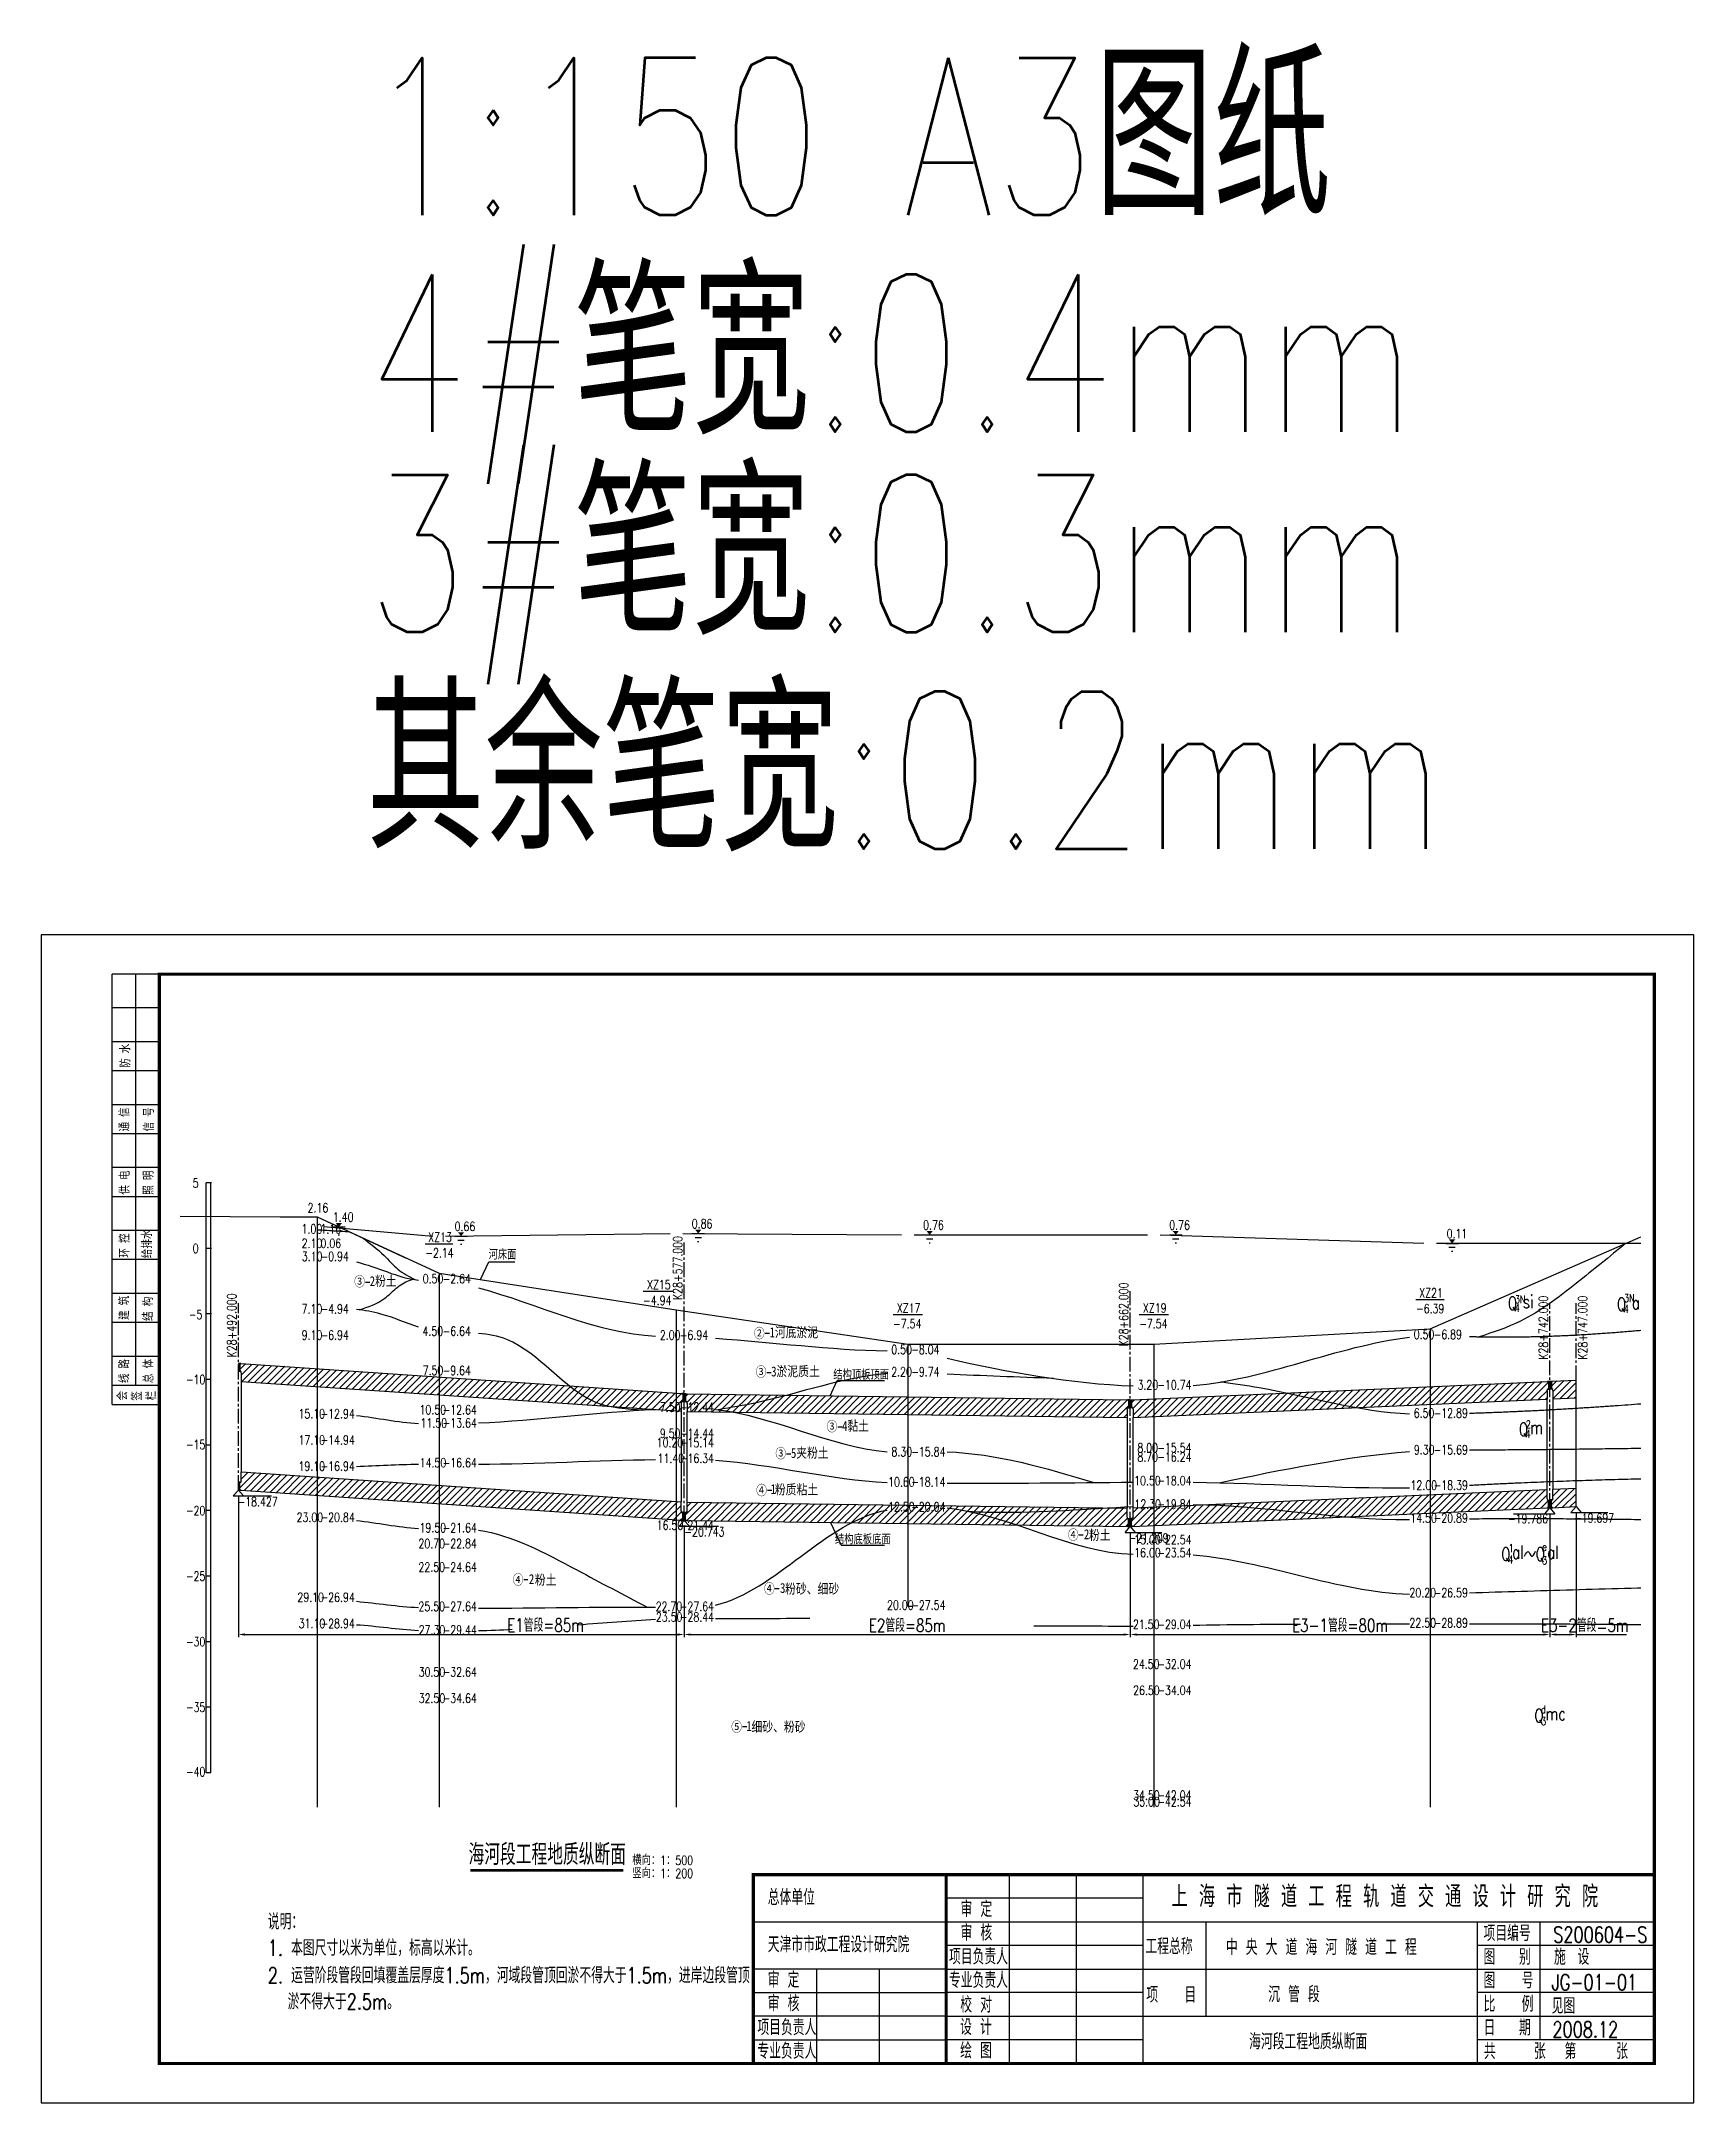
# Paper-space layout '布局1' of a CAD drawing. Extents: x 29451 to 92451, y -1 to 78631.
# The model-space entities are those that its viewports show. They can reach past a viewport. Long polylines and large blocks are cut down to what shows.
import ezdxf
from ezdxf.enums import TextEntityAlignment as Align

# ---------------------------------------------------------------- set-up
doc = ezdxf.new("R2010")
doc.units = 0
doc.header["$LTSCALE"] = 3
doc.header["$MEASUREMENT"] = 0
doc.linetypes.add('CENTER2', pattern=[1.125, 0.75, -0.125, 0.125, -0.125])
doc.layers.get('0').update_dxf_attribs({"linetype": 'CONTINUOUS'})
doc.layers.get('Defpoints').update_dxf_attribs({"linetype": 'CONTINUOUS'})
for name, color, linetype in [('2', 2, 'CENTER2'), ('3', 3, 'CONTINUOUS'), ('4', 4, 'CONTINUOUS'), ('8', 8, 'CONTINUOUS')]:
    doc.layers.add(name, color=color, linetype=linetype)
doc.layers.get('Defpoints').freeze()
doc.styles.add('TK', font='SimSun.ttf')
doc.styles.add('txt1', font='txt1.shx', dxfattribs={"width": 0.75, "bigfont": 'hztxt.shx'})
doc.dimstyles.get("Standard").update_dxf_attribs({"dimtxt": 500, "dimasz": 250, "dimexe": 100, "dimexo": 250, "dimgap": 100, "dimtad": 1, "dimdec": 4, "dimzin": 0, "dimdsep": 46, "dimtxsty": 'txt1', "dimcen": 0.09, "dimdle": 25, "dimclrd": 3, "dimclre": 3, "dimclrt": 3, "dimadec": 0, "dimazin": 0, "dimtfac": 1, "dimtdec": 4, "dimtofl": 0, "dimtmove": 2, "dimatfit": 3, "dimfxl": 0, "dimtolj": 1, "dimtzin": 0, "dimarcsym": 0})
pattern_1 = [(45, (2931.8, -7147.33), (-132.58252, 132.58252), [])]

psp = doc.layouts.new('布局1')

# ---------------------------------------------------------------- texts
at = {"layer": '3', "style": 'txt1', "width": 0.75}
for s, height, p in [('1:150 A3图纸', 6000, (41853, 72000)), ('4#笔宽:0.4mm', 6000, (41853, 63738)), ('3#笔宽:0.3mm', 6000, (41853, 56095)), ('其余笔宽:0.2mm', 6000, (41853, 47833)), ('横向：1：500', 350, (51985, 9071)), ('竖向：1：200', 350, (51985, 8571)), ('总体单位', 600, (57148, 7536)), ('上 海 市 隧 道 工 程 轨 道 交 通 设 计 研 究 院', 825, (72542, 7453)), ('说明：', 600, (38087, 6608)), ('审 定', 600, (64498, 7086)), ('天津市市政工程设计研究院', 600, (57148, 5736)), ('审 核', 600, (64498, 6186)), ('工程总称', 600, (71546, 5663)), ('中 央 大 道 海 河 隧 道 工 程', 600, (74614, 5634)), ('项目编号', 600, (84437, 6164)), ('S200604-S', 600, (87096, 6114)), ('1. 本图尺寸以米为单位，标高以米计。', 600, (38087, 5608)), ('项目负责人', 600, (64057, 5275)), ('图\u3000\u3000别', 600, (84437, 5264)), ('施\u3000设', 600, (87123, 5264)), ('2. 运营阶段管段回填覆盖层厚度1.5m，河域段管顶回淤不得大于1.5m，进岸边段管顶', 600, (38087, 4559)), ('审 定', 600, (57148, 4386)), ('专业负责人', 600, (64057, 4375)), ('图   号', 600, (84437, 4364)), ('JG-01-01', 600, (87034, 4296)), ('  淤不得大于2.5m。', 600, (38229, 3559)), ('审 核', 600, (57148, 3486)), ('校 对', 600, (64489, 3438)), ('项   目', 600, (71580, 3819)), ('沉 管 段', 600, (76226, 3834)), ('比   例', 600, (84437, 3464)), ('见图', 600, (87034, 3396)), ('项目负责人', 600, (56752, 2575)), ('设 计', 600, (64481, 2588)), ('日\u3000\u3000期', 600, (84437, 2564)), ('海河段工程地质纵断面', 600, (75500, 2034)), ('2008.12', 600, (87064, 2494)), ('专业负责人', 600, (56752, 1675)), ('绘 图', 600, (64485, 1688)), ('共\u3000   张', 600, (84452, 1664)), ('第\u3000 \u3000 张', 600, (87527, 1664))]:
    psp.add_text(s, height=height, dxfattribs=at).set_placement(p)
for s, p in [('防 水', (32850, 39471)), ('通 信', (32813, 37043)), ('信 号', (33747, 37046)), ('供 电', (32825, 34636)), ('照 明', (33733, 34630)), ('给排水', (33675, 32210)), ('环 控', (32819, 32233)), ('建 筑', (32802, 29856)), ('结 构', (33716, 29819)), ('线 路', (32805, 27449)), ('总 体', (33730, 27447)), ('会', (32731, 26784)), ('签', (33289, 26775)), ('栏', (33837, 26791))]:
    psp.add_text(s, height=375, rotation=90, dxfattribs=at).set_placement(p)
psp.add_text('海河段工程地质纵断面', height=800, dxfattribs=at).set_placement((48742, 9468), align=Align.MIDDLE_CENTER)

msp = doc.modelspace()

# ---------------------------------------------------------------- texts
at = {"layer": '3', "style": 'txt1', "width": 0.75}
for s, p in [('5', (120710.79787, -65127.95936)), ('0', (120710.79787, -67621.8942)), ('河床面', (132410.90503, -67827.36566)), ('-5', (120710.79787, -70145.97882)), ('结构顶板顶面', (146085.65141, -72413.75253)), ('-10', (120710.79787, -72621.8942)), ('-15', (120710.79787, -75103.17313)), ('-20', (120710.79787, -77621.8942)), ('-18.427', (123075.30658, -77281.40434)), ('-19.786', (171507.29789, -77929.85706)), ('-19.697', (174026.33449, -77903.52559)), ('-20.743', (140109.41618, -78429.21951)), ('结构底板底面', (146147.40787, -78692.33121)), ('-21.209', (157042.97774, -78664.57151)), ('-25', (120710.79787, -80121.8942)), ('-30', (120710.79787, -82621.8942)), ('-35', (120710.79787, -85121.8942)), ('-40', (120710.79787, -87582.65539))]:
    msp.add_text(s, height=350, dxfattribs=at).set_placement(p, align=Align.MIDDLE)
for s, p in [('K28+577.000', (139090.43516, -68370.74372)), ('K28+662.000', (156090.43516, -70141.61889)), (' K28+492.000', (122090.43516, -70647.0177)), ('K28+742.000', (172090.43516, -70645.45592)), ('K28+747.000', (173590.43516, -70645.45592))]:
    msp.add_text(s, height=350, rotation=90, dxfattribs=at).set_placement(p, align=Align.MIDDLE)
at = {"layer": '8'}
for s, height, style, width, p in [('2.16', 350, 'txt1', 0.75, (124980.43516, -66244.72484)), ('1.00', 350, 'txt1', 0.75, (124752.43516, -67051.89244)), ('1.16', 350, 'txt1', 0.75, (125472.43516, -67051.89244)), ('1.40', 350, 'txt1', 0.75, (125943.12676, -66601.89419)), ('0.66', 350, 'txt1', 0.75, (130583.32882, -66955.92156)), ('0.86', 350, 'txt1', 0.75, (139625.96744, -66855.92142)), ('0.76', 350, 'txt1', 0.75, (148447.49065, -66905.92137)), ('0.76', 350, 'txt1', 0.75, (157829.98086, -66905.92137)), ('2.10', 350, 'txt1', 0.75, (124752.43516, -67601.89239)), ('0.06', 350, 'txt1', 0.75, (125472.43516, -67601.89239)), ('-2.14', 350, 'txt1', 0.75, (129466.75407, -67966.8943)), ('XZ13', 350, 'txt1', 0.75, (129580.75407, -67366.8943)), ('0.11', 350, 'txt1', 0.75, (168405.08467, -67230.92142)), ('3.10', 350, 'txt1', 0.75, (124760.43516, -68101.89239)), ('-0.94', 350, 'txt1', 0.75, (125472.43516, -68101.89239)), ('③', 378, 'TK', 0.8, (126755.45264, -69069.42739)), ('2', 378, 'TK', 0.8, (127347.51014, -69058.76556)), ('粉土', 378, 'TK', 0.8, (127551.28929, -69049.94768)), ('0.50', 350, 'txt1', 0.75, (129366.75405, -68951.89396)), ('-2.64', 350, 'txt1', 0.75, (130126.75407, -68951.89396)), ('XZ15', 350, 'txt1', 0.75, (137922.69464, -69179.76367)), ('XZ21', 350, 'txt1', 0.75, (167362.50993, -69491.89418)), ('7.10', 350, 'txt1', 0.75, (124752.43516, -70101.89239)), ('-4.94', 350, 'txt1', 0.75, (125472.43516, -70101.89239)), ('-4.94', 350, 'txt1', 0.75, (137772.69464, -69779.76367)), ('XZ17', 350, 'txt1', 0.75, (147444.9159, -70066.89423)), ('XZ19', 350, 'txt1', 0.75, (156827.40611, -70066.89423)), ('-6.39', 350, 'txt1', 0.75, (167236.50993, -70091.89418)), ('Q', 500, 'txt1', 0.75, (170739.94873, -69963.22037)), ('4', 300, 'txt1', 0.75, (171001.00443, -70037.49759)), ('3N', 300, 'txt1', 0.75, (171008.45296, -69712.4435)), ('si', 500, 'txt1', 0.75, (171309.20957, -69902.98068)), ('Q', 500, 'txt1', 0.75, (174896.51641, -70003.43667)), ('4', 300, 'txt1', 0.75, (175157.57211, -70077.7139)), ('3N', 300, 'txt1', 0.75, (175165.02065, -69665.18063)), ('al', 500, 'txt1', 0.75, (175465.77726, -69943.19698)), ('9.10', 350, 'txt1', 0.75, (124752.43516, -71101.89263)), ('-6.94', 350, 'txt1', 0.75, (125472.43516, -71101.89263)), ('4.50', 350, 'txt1', 0.75, (129358.75406, -70951.89396)), ('-6.64', 350, 'txt1', 0.75, (130126.75407, -70951.89396)), ('2.00', 350, 'txt1', 0.75, (138409.39267, -71101.89549)), ('-6.94', 350, 'txt1', 0.75, (139169.39269, -71101.89549)), ('②', 378, 'TK', 0.8, (141994.86443, -71044.66447)), ('1河底淤泥', 378, 'TK', 0.8, (142590.21374, -71007.25698)), ('-7.54', 350, 'txt1', 0.75, (147300.9159, -70666.89423)), ('-7.54', 350, 'txt1', 0.75, (156683.40611, -70666.89423)), ('0.50', 350, 'txt1', 0.75, (167148.50991, -71076.89473)), ('-6.89', 350, 'txt1', 0.75, (167908.50993, -71076.89473)), ('0.50', 350, 'txt1', 0.75, (147230.91588, -71651.89396)), ('-8.04', 350, 'txt1', 0.75, (147990.9159, -71651.89396)), ('7.50', 350, 'txt1', 0.75, (129366.75405, -72451.89396)), ('-9.64', 350, 'txt1', 0.75, (130126.75407, -72451.89396)), ('③', 378, 'TK', 0.8, (142061.26025, -72513.77935)), ('3', 378, 'TK', 0.8, (142653.31776, -72503.11753)), ('淤泥质土', 378, 'TK', 0.8, (142857.09691, -72494.29965)), ('2.20', 350, 'txt1', 0.75, (147230.91588, -72501.89399)), ('-9.74', 350, 'txt1', 0.75, (147990.9159, -72501.89399)), ('3.20', 350, 'txt1', 0.75, (156621.40608, -73001.89399)), ('-10.74', 350, 'txt1', 0.75, (157373.40611, -73001.89399)), ('15.10', 350, 'txt1', 0.75, (124632.43516, -74101.89263)), ('-12.94', 350, 'txt1', 0.75, (125472.43516, -74101.89263)), ('10.50', 350, 'txt1', 0.75, (129246.75405, -73951.89396)), ('-12.64', 350, 'txt1', 0.75, (130126.75407, -73951.89396)), ('7.50', 350, 'txt1', 0.75, (138409.39267, -73851.89549)), ('-12.44', 350, 'txt1', 0.75, (139169.39269, -73851.89549)), ('6.50', 350, 'txt1', 0.75, (167148.50991, -74076.89473)), ('-12.89', 350, 'txt1', 0.75, (167908.50993, -74076.89473)), ('11.50', 350, 'txt1', 0.75, (129286.75407, -74451.89396)), ('-13.64', 350, 'txt1', 0.75, (130126.75407, -74451.89396)), ('9.50', 350, 'txt1', 0.75, (138409.39267, -74851.89549)), ('-14.44', 350, 'txt1', 0.75, (139169.39269, -74851.89549)), ('③', 378, 'TK', 0.8, (144764.10526, -74596.30186)), ('4', 378, 'TK', 0.8, (145356.16277, -74585.64004)), ('黏土', 378, 'TK', 0.8, (145559.94192, -74576.82216)), ('Q', 500, 'txt1', 0.75, (171156.05104, -74771.56068)), ('4', 300, 'txt1', 0.75, (171413.84916, -74845.67286)), ('2', 300, 'txt1', 0.75, (171422.35575, -74479.11549)), ('m', 500, 'txt1', 0.75, (171594.58988, -74699.89762)), ('17.10', 350, 'txt1', 0.75, (124632.43516, -75101.89263)), ('-14.94', 350, 'txt1', 0.75, (125472.43516, -75101.89263)), ('10.20', 350, 'txt1', 0.75, (138289.39267, -75201.8954)), ('11.40', 350, 'txt1', 0.75, (138321.3927, -75801.8953)), ('-15.14', 350, 'txt1', 0.75, (139169.39269, -75201.8954)), ('-16.34', 350, 'txt1', 0.75, (139169.39269, -75801.8953)), ('③', 378, 'TK', 0.8, (142813.32707, -75624.50191)), ('5', 378, 'TK', 0.8, (143405.38457, -75613.84008)), ('夹粉土', 378, 'TK', 0.8, (143609.16373, -75605.0222)), ('8.30', 350, 'txt1', 0.75, (147238.91587, -75551.89406)), ('-15.84', 350, 'txt1', 0.75, (147990.9159, -75551.89406)), ('8.00', 350, 'txt1', 0.75, (156613.40609, -75401.89396)), ('8.70', 350, 'txt1', 0.75, (156613.40609, -75751.89387)), ('-15.54', 350, 'txt1', 0.75, (157373.40611, -75401.89396)), ('-16.24', 350, 'txt1', 0.75, (157373.40611, -75751.89387)), ('9.30', 350, 'txt1', 0.75, (167156.5099, -75476.89482)), ('-15.69', 350, 'txt1', 0.75, (167908.50993, -75476.89482)), ('19.10', 350, 'txt1', 0.75, (124632.43516, -76101.89263)), ('-16.94', 350, 'txt1', 0.75, (125472.43516, -76101.89263)), ('14.50', 350, 'txt1', 0.75, (129254.75404, -75969.17308)), ('-16.64', 350, 'txt1', 0.75, (130126.75407, -75969.17308)), ('④', 378, 'TK', 0.8, (142080.21462, -77032.18366)), ('1', 378, 'TK', 0.8, (142635.19464, -76991.02098)), ('粉质粘土', 378, 'TK', 0.8, (142794.66836, -77004.00857)), ('10.60', 350, 'txt1', 0.75, (147110.91588, -76701.89416)), ('-18.14', 350, 'txt1', 0.75, (147990.9159, -76701.89416)), ('10.50', 350, 'txt1', 0.75, (156493.40609, -76651.89396)), ('-18.04', 350, 'txt1', 0.75, (157373.40611, -76651.89396)), ('12.00', 350, 'txt1', 0.75, (167028.50991, -76826.89473)), ('-18.39', 350, 'txt1', 0.75, (167908.50993, -76826.89473)), ('23.00', 350, 'txt1', 0.75, (124560.43518, -78051.89244)), ('-20.84', 350, 'txt1', 0.75, (125472.43516, -78051.89244)), ('12.50', 350, 'txt1', 0.75, (147110.91588, -77651.89396)), ('-20.04', 350, 'txt1', 0.75, (147990.9159, -77651.89396)), ('12.30', 350, 'txt1', 0.75, (156501.40608, -77551.89406)), ('-19.84', 350, 'txt1', 0.75, (157373.40611, -77551.89406)), ('14.50', 350, 'txt1', 0.75, (167020.50992, -78076.89473)), ('-20.89', 350, 'txt1', 0.75, (167908.50993, -78076.89473)), ('19.50', 350, 'txt1', 0.75, (129246.75405, -78451.89396)), ('-21.64', 350, 'txt1', 0.75, (130126.75407, -78451.89396)), ('16.50', 350, 'txt1', 0.75, (138289.39267, -78351.89549)), ('-21.44', 350, 'txt1', 0.75, (139169.39269, -78351.89549)), ('④', 378, 'TK', 0.8, (153963.19714, -78732.28315)), ('2', 378, 'TK', 0.8, (154576.72199, -78710.94358)), ('粉土', 378, 'TK', 0.8, (154768.43986, -78738.71746)), ('15.00', 350, 'txt1', 0.75, (156493.40609, -78901.89396)), ('-22.54', 350, 'txt1', 0.75, (157373.40611, -78901.89396)), ('20.70', 350, 'txt1', 0.75, (129206.75409, -79051.89435)), ('-22.84', 350, 'txt1', 0.75, (130126.75407, -79051.89435)), ('16.00', 350, 'txt1', 0.75, (156493.40609, -79401.89396)), ('-23.54', 350, 'txt1', 0.75, (157373.40611, -79401.89396)), ('Q', 500, 'txt1', 0.75, (170486.27146, -79530.76277)), ('4', 300, 'txt1', 0.75, (170749.22222, -79634.11754)), ('1', 300, 'txt1', 0.75, (170765.38982, -79202.8287)), ('al', 500, 'txt1', 0.75, (170900.15487, -79456.8756)), ('Q', 500, 'txt1', 0.75, (171799.95106, -79534.38418)), ('3', 300, 'txt1', 0.75, (172043.53092, -79672.43036)), ('e', 300, 'txt1', 0.75, (172048.60968, -79151.17373)), ('al', 500, 'txt1', 0.75, (172237.39137, -79460.49701)), ('22.50', 350, 'txt1', 0.75, (129206.75409, -79951.89396)), ('-24.64', 350, 'txt1', 0.75, (130126.75407, -79951.89396)), ('④', 378, 'TK', 0.8, (132799.85758, -80443.43933)), ('2', 378, 'TK', 0.8, (133413.38243, -80422.09975)), ('粉土', 378, 'TK', 0.8, (133643.47542, -80449.87363)), ('29.10', 350, 'txt1', 0.75, (124592.43514, -81101.89263)), ('-26.94', 350, 'txt1', 0.75, (125472.43516, -81101.89263)), ('④', 378, 'TK', 0.8, (142378.26824, -80782.76214)), ('3', 378, 'TK', 0.8, (142991.79309, -80761.42257)), ('粉砂、细砂', 378, 'TK', 0.8, (143183.51096, -80789.19645)), ('20.20', 350, 'txt1', 0.75, (166988.50995, -80926.89511)), ('-26.59', 350, 'txt1', 0.75, (167908.50993, -80926.89511)), ('31.10', 350, 'txt1', 0.75, (124640.43516, -82101.89263)), ('-28.94', 350, 'txt1', 0.75, (125472.43516, -82101.89263)), ('25.50', 350, 'txt1', 0.75, (129206.75409, -81451.89396)), ('-27.64', 350, 'txt1', 0.75, (130126.75407, -81451.89396)), ('22.70', 350, 'txt1', 0.75, (138249.39271, -81451.89587)), ('23.50', 350, 'txt1', 0.75, (138257.3927, -81851.89549)), ('-27.64', 350, 'txt1', 0.75, (139169.39269, -81451.89587)), ('-28.44', 350, 'txt1', 0.75, (139169.39269, -81851.89549)), ('20.00', 350, 'txt1', 0.75, (147070.91592, -81401.89396)), ('-27.54', 350, 'txt1', 0.75, (147990.9159, -81401.89396)), ('22.50', 350, 'txt1', 0.75, (166988.50995, -82076.89473)), ('-28.89', 350, 'txt1', 0.75, (167908.50993, -82076.89473)), ('27.30', 350, 'txt1', 0.75, (129214.75408, -82351.89358)), ('-29.44', 350, 'txt1', 0.75, (130126.75407, -82351.89358)), ('21.50', 350, 'txt1', 0.75, (156445.40614, -82135.0806)), ('-29.04', 350, 'txt1', 0.75, (157373.40611, -82135.0806)), ('24.50', 350, 'txt1', 0.75, (156445.40614, -83651.89396)), ('-32.04', 350, 'txt1', 0.75, (157373.40611, -83651.89396)), ('30.50', 350, 'txt1', 0.75, (129214.75408, -83951.89396)), ('-32.64', 350, 'txt1', 0.75, (130126.75407, -83951.89396)), ('32.50', 350, 'txt1', 0.75, (129214.75408, -84951.89396)), ('-34.64', 350, 'txt1', 0.75, (130126.75407, -84951.89396)), ('26.50', 350, 'txt1', 0.75, (156453.40613, -84651.89396)), ('-34.04', 350, 'txt1', 0.75, (157373.40611, -84651.89396)), ('⑤', 378, 'TK', 0.8, (141130.94315, -86053.75403)), ('1', 378, 'TK', 0.8, (141709.36101, -86025.92425)), ('细砂、粉砂', 378, 'TK', 0.8, (141901.07888, -86053.69813)), ('Q', 500, 'txt1', 0.75, (171750.00089, -85692.34513)), ('d', 300, 'txt1', 0.75, (172002.76918, -85353.31575)), ('3', 300, 'txt1', 0.75, (172006.79782, -85806.15685)), ('mc', 500, 'txt1', 0.75, (172177.84296, -85617.60717)), ('34.50', 350, 'txt1', 0.75, (156453.40613, -88651.89396)), ('35.00', 350, 'txt1', 0.75, (156461.40612, -88901.89396)), ('-42.04', 350, 'txt1', 0.75, (157373.40611, -88651.89396)), ('-42.54', 350, 'txt1', 0.75, (157373.40611, -88901.89396)), ('37.20', 350, 'txt1', 0.75, (166996.50994, -89426.89511)), ('-43.59', 350, 'txt1', 0.75, (167908.50993, -89426.89511))]:
    msp.add_text(s, height=height, dxfattribs=dict(at, style=style, width=width)).set_placement(p)

# ---------------------------------------------------------------- blocks, each defined once
blk = doc.blocks.new('*D0')
at = {"layer": '3', "color": 3, "lineweight": -2}
for p, q in [((122340, -77086), (122340, -82448)), ((139340, -78244), (139340, -82448)), ((122590, -82348), (139090, -82348))]:
    blk.add_line(p, q, dxfattribs=at)
at = {"layer": '3', "color": 3}
for points in [[(122590, -82306), (122590, -82389), (122340, -82348)], [(139090, -82306), (139090, -82389), (139340, -82348)]]:
    blk.add_solid(points, dxfattribs=at)
at = {"layer": '3', "color": 3, "insert": (134052, -81992), "char_height": 500, "attachment_point": 5, "style": 'txt1'}
blk.add_mtext('\\A1;E1管段=85m', dxfattribs=at)
blk = doc.blocks.new('*D1')
at = {"layer": '3', "color": 3, "lineweight": -2}
for p, q in [((139340, -78244), (139340, -82448)), ((156340, -78477), (156340, -82448)), ((139590, -82348), (156090, -82348))]:
    blk.add_line(p, q, dxfattribs=at)
at = {"layer": '3', "color": 3}
for points in [[(139590, -82306), (139590, -82389), (139340, -82348)], [(156090, -82306), (156090, -82389), (156340, -82348)]]:
    blk.add_solid(points, dxfattribs=at)
at = {"layer": '3', "color": 3, "insert": (147840, -81998), "char_height": 500, "attachment_point": 5, "style": 'txt1'}
blk.add_mtext('\\A1;E2管段=85m', dxfattribs=at)
blk = doc.blocks.new('*D2')
at = {"layer": '3', "color": 3, "lineweight": -2}
for p, q in [((172340, -77765), (172340, -82448)), ((156340, -78477), (156340, -82448)), ((156590, -82348), (172090, -82348))]:
    blk.add_line(p, q, dxfattribs=at)
at = {"layer": '3', "color": 3}
for points in [[(156590, -82306), (156590, -82389), (156340, -82348)], [(172090, -82306), (172090, -82389), (172340, -82348)]]:
    blk.add_solid(points, dxfattribs=at)
at = {"layer": '3', "color": 3, "insert": (164340, -81998), "char_height": 500, "attachment_point": 5, "style": 'txt1'}
blk.add_mtext('\\A1;E3-1管段=80m', dxfattribs=at)
blk = doc.blocks.new('*D3')
at = {"layer": '3', "color": 3, "lineweight": -2}
for p, q in [((172340, -77765), (172340, -82448)), ((173340, -77720), (173340, -82448)), ((172590, -82348), (173090, -82348))]:
    blk.add_line(p, q, dxfattribs=at)
at = {"layer": '3', "color": 3}
for points in [[(172590, -82306), (172590, -82389), (172340, -82348)], [(173090, -82306), (173090, -82389), (173340, -82348)]]:
    blk.add_solid(points, dxfattribs=at)
at = {"layer": '3', "color": 3, "insert": (173669, -81996), "char_height": 500, "attachment_point": 5, "style": 'txt1'}
blk.add_mtext('\\A1;E3-2管段=5m', dxfattribs=at)

# ---------------------------------------------------------------- dimensions: what is measured, and where the dimension line sits
at = {"layer": '3'}
for base, p1, p2, text, picture, middle in [((139340.43516, -82347.80566), (122340.43516, -76835.53028), (139340.43516, -77993.66091), 'E1管段=85m', '*D0', (134052.34796, -81991.55513)), ((173340.43516, -82347.80566), (172340.43516, -77514.82835), (173340.43516, -77470.34849), 'E3-2管段=5m', '*D3', (173668.90246, -81995.90528))]:
    dim = msp.add_linear_dim(base=base, p1=p1, p2=p2, text=text, dimstyle='Standard', dxfattribs=at)
    dim.commit()
    dim.dimension.update_dxf_attribs({"geometry": picture, "text_midpoint": middle, "dimtype": 160})
for base, p1, p2, text, picture, middle in [((172340.43516, -82347.80566), (156340.43516, -78226.50611), (172340.43516, -77514.82835), 'E3-1管段=80m', '*D2', (164340.43516, -81997.80566)), ((156340.43516, -82347.80566), (139340.43516, -77993.66091), (156340.43516, -78226.50611), 'E2管段=85m', '*D1', (147840.43516, -81997.80566))]:
    dim = msp.add_linear_dim(base=base, p1=p1, p2=p2, text=text, dimstyle='Standard', dxfattribs=at)
    dim.commit()
    dim.dimension.update_dxf_attribs({"geometry": picture, "text_midpoint": middle})

# ---------------------------------------------------------------- hatches: boundary and pattern name
at = {"layer": '3'}
h = msp.add_hatch(dxfattribs=at)
h.set_pattern_fill('ANSI31', color=256, scale=1500, style=0)
h.set_pattern_definition(pattern_1)
h.paths.add_polyline_path([(139279.83516, -73173.96803), (139242.03516, -73173.96803), (139242.03516, -73159.96803), (122428.43516, -72014.73377), (122428.43516, -72028.73377), (122390.63516, -72028.73377), (122390.63516, -72300.73377), (122428.43516, -72300.73377), (122428.43516, -72314.73377), (122448.43516, -72364.73377), (122448.43516, -72691.34653), (139222.03516, -73833.85625), (139222.03516, -73509.96803), (139242.03516, -73459.96803), (139242.03516, -73445.96803), (139279.83516, -73445.96803)])
h.paths.add_polyline_path([(122448.43516, -76142.62678), (122448.43516, -76491.52427), (122428.43516, -76541.52427), (122428.43516, -76555.52427), (122390.63516, -76555.52427), (122390.63516, -76827.52427), (122428.43516, -76827.52427), (122428.43516, -76841.52427), (139242.03516, -77986.75853), (139242.03516, -77972.75853), (139279.83516, -77972.75853), (139279.83516, -77700.75853), (139242.03516, -77700.75853), (139242.03516, -77686.75853), (139222.03516, -77636.75853), (139222.03516, -77285.1365)])
h = msp.add_hatch(dxfattribs=at)
h.set_pattern_fill('ANSI31', color=256, scale=1500, style=0)
h.set_pattern_definition(pattern_1)
h.paths.add_polyline_path([(172252.43516, -77518.54258), (172252.43516, -77504.54258), (172290.23516, -77504.54258), (172290.23516, -77232.54258), (172252.43516, -77232.54258), (172252.43516, -77218.54258), (172232.43516, -77168.54258), (172232.43516, -76819.32139), (156448.43516, -77521.3915), (156448.43516, -77872.39188), (156428.43516, -77922.39188), (156428.43516, -77936.39188), (156390.63516, -77936.39188), (156390.63516, -78208.39188), (156428.43516, -78208.39188), (156428.43516, -78222.39188)])
h.paths.add_polyline_path([(156448.43516, -74070.84549), (172232.43516, -73368.77538), (172232.43516, -73042.77895), (172252.43516, -72992.77895), (172252.43516, -72978.77895), (172290.23516, -72978.77895), (172290.23516, -72706.77895), (172252.43516, -72706.77895), (172252.43516, -72692.77895), (156428.43516, -73396.62826), (156428.43516, -73410.62826), (156390.63516, -73410.62826), (156390.63516, -73682.62826), (156428.43516, -73682.62826), (156428.43516, -73696.62826), (156448.43516, -73746.62826)])
h = msp.add_hatch(dxfattribs=at)
h.set_pattern_fill('ANSI31', color=256, scale=1500, style=0)
h.set_pattern_definition(pattern_1)
h.paths.add_polyline_path([(173340.43516, -73319.49169), (173340.43516, -72644.38486), (172438.83516, -72684.48791), (172438.83516, -72698.48791), (172401.03516, -72698.48791), (172401.03516, -72970.48791), (172438.83516, -72970.48791), (172438.83516, -72984.48791), (172458.83516, -73034.48791), (172458.83516, -73358.70514)])
h.paths.add_polyline_path([(173340.43516, -77470.14849), (173340.43516, -76770.0377), (172458.83516, -76809.25115), (172458.83516, -77160.25153), (172438.83516, -77210.25153), (172438.83516, -77224.25153), (172401.03516, -77224.25153), (172401.03516, -77496.25153), (172438.83516, -77496.25153), (172438.83516, -77510.25153)])
h = msp.add_hatch(dxfattribs=at)
h.set_pattern_fill('ANSI31', color=256, scale=1500, style=0)
h.set_pattern_definition(pattern_1)
h.paths.add_polyline_path([(156222.03516, -73749.78471), (156242.03516, -73699.78471), (156242.03516, -73685.78471), (156279.83516, -73685.78471), (156279.83516, -73413.78471), (156242.03516, -73413.78471), (156242.03516, -73399.78471), (139428.43516, -73169.34525), (139428.43516, -73183.34525), (139390.63516, -73183.34525), (139390.63516, -73455.34525), (139428.43516, -73455.34525), (139428.43516, -73469.34525), (139448.43516, -73519.34525), (139448.43516, -73844.6295), (156222.03516, -74074.52074)])
h = msp.add_hatch(dxfattribs=at)
h.set_pattern_fill('ANSI31', color=256, scale=1500, style=0)
h.set_pattern_definition(pattern_1)
h.paths.add_polyline_path([(156222.03516, -77524.57259), (139448.43516, -77294.68135), (139448.43516, -77644.41775), (139428.43516, -77694.41775), (139428.43516, -77708.41775), (139390.63516, -77708.41775), (139390.63516, -77980.41775), (139428.43516, -77980.41775), (139428.43516, -77994.41775), (156242.03516, -78224.85722), (156242.03516, -78210.85722), (156279.83516, -78210.85722), (156279.83516, -77938.85722), (156242.03516, -77938.85722), (156242.03516, -77924.85722), (156222.03516, -77874.85722)])

# ---------------------------------------------------------------- linework, layer by layer
for p, q in [((120119.52836, -66393.96876), (123940.43516, -66416.8942)), ((123940.43516, -66416.8942), (125340.43516, -66416.8942)), ((124140.43516, -66416.89244), (125340.43516, -66416.89244)), ((125340.43516, -66416.89244), (129994.75407, -68566.89396)), ((125340.43516, -66416.8942), (128740.43516, -67986.8942)), ((167776.50993, -70691.89473), (178273.97863, -66096.89274)), ((129994.75407, -68566.89396), (139037.39269, -69966.89549)), ((139037.39269, -69966.89549), (147858.9159, -71266.89396)), ((157241.40611, -71266.89396), (167776.50993, -70691.89473)), ((147858.9159, -71266.89396), (157241.40611, -71266.89396)), ((122348.43516, -72014.73377), (122428.43516, -72014.73377)), ((122348.43516, -72014.73377), (122348.43516, -72028.73377)), ((122348.43516, -72028.73377), (122428.43516, -72028.73377)), ((122348.43516, -72300.73377), (122348.43516, -72314.73377)), ((122428.43516, -72300.73377), (122348.43516, -72300.73377)), ((122428.43516, -72314.73377), (122348.43516, -72314.73377)), ((122354.43516, -72028.73377), (122354.43516, -72300.73377)), ((122358.83516, -72028.73377), (122358.83516, -72300.73377)), ((122386.23516, -72028.73377), (122386.23516, -72300.73377)), ((122390.63516, -72028.73377), (122390.63516, -72300.73377)), ((122428.43516, -72014.73377), (122428.43516, -72028.73377)), ((122428.43516, -72300.73377), (122428.43516, -72314.73377)), ((172332.43516, -72692.77895), (172252.43516, -72692.77895)), ((172252.43516, -72692.77895), (172252.43516, -72706.77895)), ((172332.43516, -72706.77895), (172252.43516, -72706.77895)), ((172252.43516, -72978.77895), (172252.43516, -72992.77895)), ((172252.43516, -72978.77895), (172332.43516, -72978.77895)), ((172252.43516, -72992.77895), (172332.43516, -72992.77895)), ((172290.23516, -72706.77895), (172290.23516, -72978.77895)), ((172294.63516, -72706.77895), (172294.63516, -72978.77895)), ((172322.03516, -72706.77895), (172322.03516, -72978.77895)), ((172326.43516, -72706.77895), (172326.43516, -72978.77895)), ((172332.43516, -72692.77895), (172332.43516, -72706.77895)), ((172332.43516, -72978.77895), (172332.43516, -72992.77895)), ((172354.43516, -72691.48791), (172354.43516, -72977.48791)), ((172358.83516, -72691.48791), (172354.43516, -72691.48791)), ((172358.83516, -72977.48791), (172354.43516, -72977.48791)), ((172358.83516, -72684.48791), (172438.83516, -72684.48791)), ((172358.83516, -72684.48791), (172358.83516, -72698.48791)), ((172358.83516, -72698.48791), (172438.83516, -72698.48791)), ((172358.83516, -72698.48791), (172358.83516, -72970.48791)), ((172358.83516, -72970.48791), (172358.83516, -72984.48791)), ((172438.83516, -72970.48791), (172358.83516, -72970.48791)), ((172438.83516, -72984.48791), (172358.83516, -72984.48791)), ((172396.63516, -72698.48791), (172396.63516, -72970.48791)), ((172401.03516, -72698.48791), (172401.03516, -72970.48791)), ((172438.83516, -72684.48791), (172438.83516, -72698.48791)), ((172438.83516, -72970.48791), (172438.83516, -72984.48791)), ((139322.03516, -73159.96803), (139242.03516, -73159.96803)), ((139242.03516, -73159.96803), (139242.03516, -73173.96803)), ((139322.03516, -73173.96803), (139242.03516, -73173.96803)), ((139242.03516, -73445.96803), (139242.03516, -73459.96803)), ((139242.03516, -73445.96803), (139322.03516, -73445.96803)), ((139242.03516, -73459.96803), (139322.03516, -73459.96803)), ((139279.83516, -73173.96803), (139279.83516, -73445.96803)), ((139284.23516, -73173.96803), (139284.23516, -73445.96803)), ((139322.03516, -73159.96803), (139322.03516, -73173.96803)), ((139322.03516, -73166.96803), (139326.43516, -73166.96803)), ((139322.03516, -73173.96803), (139322.03516, -73445.96803)), ((139322.03516, -73445.96803), (139322.03516, -73459.96803)), ((139322.03516, -73452.96803), (139326.43516, -73452.96803)), ((139326.43516, -73166.96803), (139326.43516, -73452.96803)), ((139348.43516, -73169.34525), (139428.43516, -73169.34525)), ((139348.43516, -73169.34525), (139348.43516, -73183.34525)), ((139348.43516, -73183.34525), (139428.43516, -73183.34525)), ((139348.43516, -73455.34525), (139348.43516, -73469.34525)), ((139428.43516, -73455.34525), (139348.43516, -73455.34525)), ((139428.43516, -73469.34525), (139348.43516, -73469.34525)), ((139354.43516, -73183.34525), (139354.43516, -73455.34525)), ((139358.83516, -73183.34525), (139358.83516, -73455.34525)), ((139386.23516, -73183.34525), (139386.23516, -73455.34525)), ((139390.63516, -73183.34525), (139390.63516, -73455.34525)), ((139428.43516, -73169.34525), (139428.43516, -73183.34525)), ((139428.43516, -73455.34525), (139428.43516, -73469.34525)), ((156322.03516, -73399.78471), (156242.03516, -73399.78471)), ((156242.03516, -73399.78471), (156242.03516, -73413.78471)), ((156322.03516, -73413.78471), (156242.03516, -73413.78471)), ((156242.03516, -73685.78471), (156242.03516, -73699.78471)), ((156242.03516, -73685.78471), (156322.03516, -73685.78471)), ((156242.03516, -73699.78471), (156322.03516, -73699.78471)), ((156279.83516, -73413.78471), (156279.83516, -73685.78471)), ((156284.23516, -73413.78471), (156284.23516, -73685.78471)), ((156322.03516, -73399.78471), (156322.03516, -73413.78471)), ((156322.03516, -73406.78471), (156326.43516, -73406.78471)), ((156322.03516, -73413.78471), (156322.03516, -73685.78471)), ((156322.03516, -73685.78471), (156322.03516, -73699.78471)), ((156322.03516, -73692.78471), (156326.43516, -73692.78471)), ((156326.43516, -73406.78471), (156326.43516, -73692.78471)), ((156348.43516, -73396.62826), (156428.43516, -73396.62826)), ((156348.43516, -73396.62826), (156348.43516, -73410.62826)), ((156348.43516, -73410.62826), (156428.43516, -73410.62826)), ((156348.43516, -73682.62826), (156348.43516, -73696.62826)), ((156428.43516, -73682.62826), (156348.43516, -73682.62826)), ((156428.43516, -73696.62826), (156348.43516, -73696.62826)), ((156354.43516, -73410.62826), (156354.43516, -73682.62826)), ((156358.83516, -73410.62826), (156358.83516, -73682.62826)), ((156386.23516, -73410.62826), (156386.23516, -73682.62826)), ((156390.63516, -73410.62826), (156390.63516, -73682.62826)), ((156428.43516, -73396.62826), (156428.43516, -73410.62826)), ((156428.43516, -73682.62826), (156428.43516, -73696.62826)), ((122348.43516, -76555.52427), (122348.43516, -76541.52427)), ((122428.43516, -76541.52427), (122348.43516, -76541.52427)), ((122428.43516, -76555.52427), (122348.43516, -76555.52427)), ((122348.43516, -76827.52427), (122428.43516, -76827.52427)), ((122348.43516, -76841.52427), (122348.43516, -76827.52427)), ((122348.43516, -76841.52427), (122428.43516, -76841.52427)), ((122354.43516, -76827.52427), (122354.43516, -76555.52427)), ((122358.83516, -76827.52427), (122358.83516, -76555.52427)), ((122386.23516, -76827.52427), (122386.23516, -76555.52427)), ((122390.63516, -76827.52427), (122390.63516, -76555.52427)), ((122428.43516, -76555.52427), (122428.43516, -76541.52427)), ((122428.43516, -76841.52427), (122428.43516, -76827.52427)), ((139242.03516, -77700.75853), (139242.03516, -77686.75853)), ((139242.03516, -77686.75853), (139322.03516, -77686.75853)), ((139242.03516, -77700.75853), (139322.03516, -77700.75853)), ((139279.83516, -77972.75853), (139279.83516, -77700.75853)), ((139284.23516, -77972.75853), (139284.23516, -77700.75853)), ((139322.03516, -77700.75853), (139322.03516, -77686.75853)), ((139322.03516, -77693.75853), (139326.43516, -77693.75853)), ((139322.03516, -77972.75853), (139322.03516, -77700.75853)), ((139326.43516, -77979.75853), (139326.43516, -77693.75853)), ((139348.43516, -77708.41775), (139348.43516, -77694.41775)), ((139428.43516, -77694.41775), (139348.43516, -77694.41775)), ((139428.43516, -77708.41775), (139348.43516, -77708.41775)), ((139354.43516, -77980.41775), (139354.43516, -77708.41775)), ((139358.83516, -77980.41775), (139358.83516, -77708.41775)), ((139386.23516, -77980.41775), (139386.23516, -77708.41775)), ((139390.63516, -77980.41775), (139390.63516, -77708.41775)), ((139428.43516, -77708.41775), (139428.43516, -77694.41775)), ((172252.43516, -77232.54258), (172252.43516, -77218.54258)), ((172252.43516, -77218.54258), (172332.43516, -77218.54258)), ((172252.43516, -77232.54258), (172332.43516, -77232.54258)), ((172332.43516, -77504.54258), (172252.43516, -77504.54258)), ((172252.43516, -77518.54258), (172252.43516, -77504.54258)), ((172332.43516, -77518.54258), (172252.43516, -77518.54258)), ((172290.23516, -77504.54258), (172290.23516, -77232.54258)), ((172294.63516, -77504.54258), (172294.63516, -77232.54258)), ((172322.03516, -77504.54258), (172322.03516, -77232.54258)), ((172326.43516, -77504.54258), (172326.43516, -77232.54258)), ((172332.43516, -77232.54258), (172332.43516, -77218.54258)), ((172332.43516, -77518.54258), (172332.43516, -77504.54258)), ((172354.43516, -77503.25153), (172354.43516, -77217.25153)), ((172358.83516, -77217.25153), (172354.43516, -77217.25153)), ((172358.83516, -77503.25153), (172354.43516, -77503.25153)), ((172358.83516, -77224.25153), (172358.83516, -77210.25153)), ((172438.83516, -77210.25153), (172358.83516, -77210.25153)), ((172438.83516, -77224.25153), (172358.83516, -77224.25153)), ((172358.83516, -77496.25153), (172358.83516, -77224.25153)), ((172358.83516, -77496.25153), (172438.83516, -77496.25153)), ((172358.83516, -77510.25153), (172358.83516, -77496.25153)), ((172358.83516, -77510.25153), (172438.83516, -77510.25153)), ((172396.63516, -77496.25153), (172396.63516, -77224.25153)), ((172401.03516, -77496.25153), (172401.03516, -77224.25153)), ((172438.83516, -77224.25153), (172438.83516, -77210.25153)), ((172438.83516, -77510.25153), (172438.83516, -77496.25153)), ((139322.03516, -77972.75853), (139242.03516, -77972.75853)), ((139242.03516, -77986.75853), (139242.03516, -77972.75853)), ((139322.03516, -77986.75853), (139242.03516, -77986.75853)), ((139322.03516, -77986.75853), (139322.03516, -77972.75853)), ((139322.03516, -77979.75853), (139326.43516, -77979.75853)), ((139348.43516, -77980.41775), (139428.43516, -77980.41775)), ((139348.43516, -77994.41775), (139348.43516, -77980.41775)), ((139348.43516, -77994.41775), (139428.43516, -77994.41775)), ((139428.43516, -77994.41775), (139428.43516, -77980.41775)), ((156242.03516, -77938.85722), (156242.03516, -77924.85722)), ((156242.03516, -77924.85722), (156322.03516, -77924.85722)), ((156242.03516, -77938.85722), (156322.03516, -77938.85722)), ((156322.03516, -78210.85722), (156242.03516, -78210.85722)), ((156242.03516, -78224.85722), (156242.03516, -78210.85722)), ((156322.03516, -78224.85722), (156242.03516, -78224.85722)), ((156279.83516, -78210.85722), (156279.83516, -77938.85722)), ((156284.23516, -78210.85722), (156284.23516, -77938.85722)), ((156322.03516, -77938.85722), (156322.03516, -77924.85722)), ((156322.03516, -77931.85722), (156326.43516, -77931.85722)), ((156322.03516, -78210.85722), (156322.03516, -77938.85722)), ((156322.03516, -78224.85722), (156322.03516, -78210.85722)), ((156322.03516, -78217.85722), (156326.43516, -78217.85722)), ((156326.43516, -78217.85722), (156326.43516, -77931.85722)), ((156348.43516, -77936.39188), (156348.43516, -77922.39188)), ((156428.43516, -77922.39188), (156348.43516, -77922.39188)), ((156428.43516, -77936.39188), (156348.43516, -77936.39188)), ((156348.43516, -78208.39188), (156428.43516, -78208.39188)), ((156348.43516, -78222.39188), (156348.43516, -78208.39188)), ((156348.43516, -78222.39188), (156428.43516, -78222.39188)), ((156354.43516, -78208.39188), (156354.43516, -77936.39188)), ((156358.83516, -78208.39188), (156358.83516, -77936.39188)), ((156386.23516, -78208.39188), (156386.23516, -77936.39188)), ((156390.63516, -78208.39188), (156390.63516, -77936.39188)), ((156428.43516, -77936.39188), (156428.43516, -77922.39188)), ((156428.43516, -78222.39188), (156428.43516, -78208.39188))]:
    msp.add_line(p, q)
at = {"layer": '2', "ltscale": 250}
for p, q in [((139340.43516, -77993.46091), (139340.43516, -67393.35176)), ((122340.43516, -76835.53028), (122340.43516, -69709.01227)), ((156340.43516, -78226.30611), (156340.43516, -69247.33398)), ((172340.43516, -77514.62835), (172340.43516, -69709.01227)), ((173340.43516, -72644.38486), (173340.43516, -69709.01227))]:
    msp.add_line(p, q, dxfattribs=at)
at = {"layer": '2', "ltscale": 0.25}
for p, q in [((122428.43516, -72014.73377), (122340.43516, -72008.73978)), ((172252.43516, -72692.77895), (172340.43516, -72688.86472)), ((172340.43516, -72688.86472), (172438.83516, -72684.48791)), ((139340.43516, -73166.67041), (139242.03516, -73159.96803)), ((139428.43516, -73169.34525), (139340.43516, -73168.13916)), ((156242.03516, -73399.78471), (156340.43516, -73401.13334)), ((156340.43516, -73400.54248), (156428.43516, -73396.62826)), ((122428.43516, -76841.52427), (122340.43516, -76835.53028)), ((172252.43516, -77518.54258), (172340.43516, -77514.62835)), ((172340.43516, -77514.62835), (172438.83516, -77510.25153)), ((139242.03516, -77986.75853), (139340.43516, -77993.46091)), ((139340.43516, -77993.21167), (139428.43516, -77994.41775)), ((156242.03516, -78224.85722), (156340.43516, -78226.20584)), ((156340.43516, -78226.30611), (156428.43516, -78222.39188))]:
    msp.add_line(p, q, dxfattribs=at)
at = {"layer": '3'}
for p, q in [((121110.79787, -87621.8942), (121110.79787, -65121.8942)), ((121310.79787, -65121.8942), (121110.79787, -65121.8942)), ((121285.79787, -87621.8942), (121285.79787, -65121.8942)), ((121310.79787, -67621.8942), (121110.79787, -67621.8942)), ((131569.25158, -68810.66119), (131883.55869, -68136.62741)), ((131883.55869, -68136.62741), (132880.21013, -68136.62741)), ((121310.79787, -70121.8942), (121110.79787, -70121.8942)), ((121285.79787, -72621.8942), (121110.79787, -72621.8942)), ((122448.43516, -72691.34653), (122448.43516, -76142.62678)), ((144904.23603, -73244.39405), (145174.99361, -72663.75253)), ((145174.99361, -72663.75253), (146975.44321, -72663.75253)), ((139222.03516, -73833.85625), (139222.03516, -77285.1365)), ((139448.43516, -77294.68135), (139448.43516, -73844.6295)), ((172232.43516, -76819.32139), (172232.43516, -73368.77538)), ((172458.83516, -73358.70514), (172458.83516, -76809.25115)), ((156222.03516, -74074.52074), (156222.03516, -77524.57259)), ((156448.43516, -77521.3915), (156448.43516, -74070.84549)), ((121285.79787, -75121.8942), (121110.79787, -75121.8942)), ((122145.57945, -77060.53028), (122340.43516, -76835.53028)), ((122340.43516, -76835.53028), (122535.29088, -77060.53028)), ((121285.79787, -77621.8942), (121110.79787, -77621.8942)), ((122145.57945, -77060.53028), (123607.55509, -77060.53028)), ((170952.68268, -77739.62835), (172535.46408, -77739.62835)), ((172145.75265, -77739.62835), (172340.60837, -77514.62835)), ((172340.60837, -77514.62835), (172535.46408, -77739.62835)), ((173145.35645, -77695.40599), (174556.66714, -77695.40599)), ((173145.57945, -77695.14849), (173340.43516, -77470.14849)), ((173340.43516, -77470.14849), (173535.29088, -77695.14849)), ((139145.75265, -78218.46091), (139340.60837, -77993.46091)), ((139145.75265, -78218.46091), (140648.48859, -78218.46091)), ((139340.60837, -77993.46091), (139535.46408, -78218.46091)), ((144918.49605, -78069.662), (145325.42838, -78942.33121)), ((156145.75265, -78451.30611), (156340.60837, -78226.30611)), ((156145.75265, -78451.30611), (157547.73315, -78451.30611)), ((156340.60837, -78226.30611), (156535.46408, -78451.30611)), ((145325.42838, -78942.33121), (146975.44321, -78942.33121)), ((121285.79787, -80121.8942), (121110.79787, -80121.8942)), ((173340.43516, -82347.80566), (175261.79922, -82347.80566)), ((121285.79787, -82621.8942), (121110.79787, -82621.8942)), ((121285.79787, -85121.8942), (121110.79787, -85121.8942)), ((121285.79787, -87621.8942), (121110.79787, -87621.8942))]:
    msp.add_line(p, q, dxfattribs=at)
at = {"layer": '4'}
for p, q in [((122428.43516, -72014.73377), (139242.03516, -73159.96803)), ((122448.43516, -72364.73377), (122428.43516, -72314.73377)), ((122448.43516, -72364.73377), (122448.43516, -72691.34653)), ((122448.43516, -72691.34653), (139222.03516, -73833.85625)), ((156428.43516, -73396.62826), (172252.43516, -72692.77895)), ((172232.43516, -73042.77895), (172252.43516, -72992.77895)), ((172232.43516, -73042.77895), (172232.43516, -73368.77538)), ((172438.83516, -72684.48791), (173340.43516, -72644.38486)), ((172458.83516, -73034.48791), (172438.83516, -72984.48791)), ((172458.83516, -73034.48791), (172458.83516, -73358.70514)), ((173340.43516, -77470.14849), (173340.43516, -72644.38486)), ((139222.03516, -73509.96803), (139242.03516, -73459.96803)), ((139222.03516, -73509.96803), (139222.03516, -73833.85625)), ((139428.43516, -73169.34525), (156242.03516, -73399.78471)), ((139448.43516, -73519.34525), (139428.43516, -73469.34525)), ((139448.43516, -73519.34525), (139448.43516, -73844.6295)), ((139448.43516, -73844.6295), (156222.03516, -74074.52074)), ((156222.03516, -73749.78471), (156242.03516, -73699.78471)), ((156222.03516, -73749.78471), (156222.03516, -74074.52074)), ((156448.43516, -73746.62826), (156428.43516, -73696.62826)), ((156448.43516, -74070.84549), (172232.43516, -73368.77538)), ((156448.43516, -73746.62826), (156448.43516, -74070.84549)), ((172458.83516, -73358.70514), (173340.43516, -73319.49169)), ((122448.43516, -76142.62678), (139222.03516, -77285.1365)), ((122448.43516, -76491.52427), (122448.43516, -76142.62678)), ((122448.43516, -76491.52427), (122428.43516, -76541.52427)), ((122428.43516, -76841.52427), (139242.03516, -77986.75853)), ((156448.43516, -77521.3915), (172232.43516, -76819.32139)), ((172232.43516, -77168.54258), (172232.43516, -76819.32139)), ((172458.83516, -76809.25115), (173340.43516, -76770.0377)), ((172458.83516, -77160.25153), (172458.83516, -76809.25115)), ((139222.03516, -77636.75853), (139222.03516, -77285.1365)), ((139222.03516, -77636.75853), (139242.03516, -77686.75853)), ((139448.43516, -77644.41775), (139428.43516, -77694.41775)), ((139448.43516, -77294.68135), (156222.03516, -77524.57259)), ((139448.43516, -77644.41775), (139448.43516, -77294.68135)), ((156222.03516, -77874.85722), (156222.03516, -77524.57259)), ((156428.43516, -78222.39188), (172252.43516, -77518.54258)), ((156448.43516, -77872.39188), (156448.43516, -77521.3915)), ((172232.43516, -77168.54258), (172252.43516, -77218.54258)), ((172458.83516, -77160.25153), (172438.83516, -77210.25153)), ((172438.83516, -77510.25153), (173340.43516, -77470.14849)), ((139428.43516, -77994.41775), (156242.03516, -78224.85722)), ((156222.03516, -77874.85722), (156242.03516, -77924.85722)), ((156448.43516, -77872.39188), (156428.43516, -77922.39188))]:
    msp.add_line(p, q, dxfattribs=at)
at = {"layer": '8'}
for p, q in [((125340.43516, -66416.8942), (125340.43516, -98916.8942)), ((125582.31831, -66780.91968), (129756.63722, -67150.92124)), ((125934.29231, -66799.47728), (126414.29231, -66799.47728)), ((126054.29231, -66949.47728), (126294.29231, -66949.47728)), ((126150.29231, -67099.47728), (126198.29231, -67099.47728)), ((129466.75407, -67441.8943), (130522.75407, -67441.8943)), ((130236.63722, -67150.92124), (138799.27584, -67050.92264)), ((130590.49436, -67153.50465), (131070.49436, -67153.50465)), ((130710.49436, -67303.50465), (130950.49436, -67303.50465)), ((130806.49436, -67453.50465), (130854.49436, -67453.50465)), ((139279.27584, -67050.92264), (147620.79905, -67100.92112)), ((139633.13298, -67053.50451), (140113.13298, -67053.50451)), ((139753.13298, -67203.50451), (139993.13298, -67203.50451)), ((139849.13298, -67353.50451), (139897.13298, -67353.50451)), ((148100.79905, -67100.92112), (157003.28926, -67100.92112)), ((148454.65619, -67103.50446), (148934.65619, -67103.50446)), ((148574.65619, -67253.50446), (148814.65619, -67253.50446)), ((148670.65619, -67403.50446), (148718.65619, -67403.50446)), ((157483.28926, -67100.92112), (167538.39307, -67425.91969)), ((157837.1464, -67103.50446), (158317.1464, -67103.50446)), ((157957.1464, -67253.50446), (158197.1464, -67253.50446)), ((158053.1464, -67403.50446), (158101.1464, -67403.50446)), ((168018.39307, -67425.91969), (184937.65004, -67425.91969)), ((168372.25022, -67428.50451), (168852.25022, -67428.50451)), ((168492.25022, -67578.50451), (168732.25022, -67578.50451)), ((168588.25022, -67728.50451), (168636.25022, -67728.50451)), ((127184.38372, -68903.91445), (127346.74089, -68903.91445)), ((129994.75407, -68566.8943), (129994.75407, -91066.8943)), ((137772.69464, -69254.76367), (138900.69464, -69254.76367)), ((139037.39269, -69966.89427), (139037.39269, -102466.89427)), ((167236.50993, -69566.89418), (168316.50993, -69566.89418)), ((147300.9159, -70141.89423), (148416.9159, -70141.89423)), ((156683.40611, -70141.89423), (157799.40611, -70141.89423)), ((167776.50993, -70691.89418), (167776.50993, -93191.89418)), ((142429.19212, -70847.7267), (142591.54928, -70847.7267)), ((147858.9159, -71266.89423), (147858.9159, -81266.89423)), ((157241.40611, -71266.89423), (157241.40611, -103766.89423)), ((142490.19134, -72348.26641), (142652.5485, -72348.26641)), ((145193.03635, -74430.78892), (145355.39351, -74430.78892)), ((143242.25816, -75458.98896), (143404.61532, -75458.98896)), ((142518.90869, -76843.43176), (142681.26585, -76843.43176)), ((154380.93332, -78543.84889), (154543.29048, -78543.84889)), ((133217.59375, -80255.00507), (133379.95092, -80255.00507)), ((142796.00441, -80594.32788), (142958.36158, -80594.32788)), ((147858.9159, -81266.89423), (148038.9159, -81266.89423)), ((141565.30347, -85858.82956), (141727.66063, -85858.82956))]:
    msp.add_line(p, q, dxfattribs=at)
for points, knots in [([(125340.43516, -66906.37917), (125549.11004, -66919.31227), (125957.72992, -66944.6374), (126366.32846, -66970.49497), (126566.26303, -66983.14753)], [0, 0, 0, 0, 783.4919953286, 1534.2067920202, 1534.2067920202, 1534.2067920202, 1534.2067920202]), ([(127078.49543, -67219.76657), (127359.01833, -67427.71511), (127833.87228, -67779.71912), (128413.68931, -68469.9407), (128847.51846, -68695.13464), (129071.21907, -68811.25414)], [0, 0, 0, 0, 1220.530029251, 2066.047040562, 2966.1754252142, 2966.1754252142, 2966.1754252142, 2966.1754252142]), ([(175237.76258, -67425.91969), (174612.9552, -67935.85007), (173313.69794, -68996.22608), (171503.64312, -70386.9336), (170187.7938, -70816.11242), (169656.20766, -70989.49513)], [0, 0, 0, 0, 2803.8533803687, 5830.4799304118, 7881.9758612413, 7881.9758612413, 7881.9758612413, 7881.9758612413]), ([(126941.45532, -69961.05134), (127283.51235, -69852.46417), (127801.47398, -69688.0355), (128351.92999, -69117.35471), (128722.61942, -68873.69136), (128950.31983, -68811.92053), (128996.83029, -68799.30311)], [0, 0, 0, 0, 1298.1934319722, 1965.7960948555, 2660.3173198142, 2838.5971231887, 2838.5971231887, 2838.5971231887, 2838.5971231887]), ([(129206.64797, -70621.38934), (128730.29371, -70465.55768), (127956.62759, -70123.95905), (127153.88197, -69981.35465), (126839.22536, -69949.99427)], [76.0351226511, 76.0351226511, 76.0351226511, 76.0351226511, 88.3493898092, 96.2272787737, 96.2272787737, 96.2272787737, 96.2272787737]), ([(137778.63189, -73785.64331), (137155.79528, -73755.41904), (135208.56448, -73660.92618), (133525.61886, -71186.48705), (131866.40453, -70893.86299), (131493.54427, -70864.17769)], [0, 0, 0, 0, 15.238437449, 47.6413142854, 56.8739583338, 56.8739583338, 56.8739583338, 56.8739583338]), ([(147070.8098, -72396.62202), (145390.9545, -72535.2297), (143276.07307, -73325.24849), (141119.73105, -73693.42487), (140633.56172, -73776.434)], [52.8671705004, 52.8671705004, 52.8671705004, 52.8671705004, 95.0187942328, 107.2886788672, 107.2886788672, 107.2886788672, 107.2886788672]), ([(166988.40383, -73941.81555), (165063.76829, -73858.83897), (162688.16677, -73131.24757), (160286.88597, -72785.67528), (159800.60444, -72715.69371)], [288.9333832537, 288.9333832537, 288.9333832537, 288.9333832537, 337.139081265, 349.3800991195, 349.3800991195, 349.3800991195, 349.3800991195]), ([(150199.29261, -77654.59451), (150547.7576, -77666.51532), (152633.06749, -77737.8527), (154717.24882, -77544.43539), (156453.30001, -77463.37728)], [0, 0, 0, 0, 8.7134147836, 52.1434604339, 52.1434604339, 52.1434604339, 52.1434604339]), ([(131493.54427, -78366.79086), (132782.70047, -78560.9632), (134947.84104, -79733.59364), (137034.02729, -80834.4726), (137921.68518, -81302.88902)], [51.4319695495, 51.4319695495, 51.4319695495, 51.4319695495, 84.1494485746, 108.3807724035, 108.3807724035, 108.3807724035, 108.3807724035]), ([(171375.42668, -79357.69476), (171423.99581, -79259.71634), (171519.10067, -79067.86145), (171645.90121, -79485.20021), (171738.36149, -79281.05944), (171786.56858, -79174.62418)], [0, 0, 0, 0, 248.2171540596, 486.0424805023, 745.1168899308, 745.1168899308, 745.1168899308, 745.1168899308])]:
    msp.add_open_spline(points, degree=3, knots=knots, dxfattribs=at)
for points in [[(126839.22536, -68137.52587), (127635.41795, -68316.88965), (128402.81981, -68746.77197), (129206.64797, -68828.21605)], [(169275.30012, -70980.65437), (179824.23334, -71270.4159), (190275.78969, -67797.39487), (200826.91776, -67680.84315)], [(131493.54427, -69123.57056), (133756.28363, -69732.75669), (135951.57636, -70854.75467), (138249.28659, -70965.28376)], [(140536.18289, -71049.47055), (142714.36239, -71193.52571), (144887.26727, -71492.92622), (147070.8098, -71527.29962)], [(158740.19631, -72850.72072), (161514.86048, -72621.39946), (164210.07321, -71346.91288), (166988.40383, -71007.05537)], [(149357.7061, -71810.21984), (151709.31054, -72342.49969), (154074.11133, -72779.24243), (156453.30001, -72863.76066)], [(200826.91776, -71807.60692), (190295.40664, -71836.27358), (179802.22348, -73588.87979), (169275.30012, -73917.93143)], [(153411.53656, -72582.55738), (152060.21939, -72530.27941), (150708.90222, -72478.00143), (149357.7061, -72420.2456)], [(131493.54427, -74273.28978), (133747.40942, -74188.154), (135995.83257, -73864.60339), (138249.28659, -73760.94683)], [(140536.18289, -73765.06248), (142735.5715, -74008.29107), (144862.20868, -75173.94722), (147070.8098, -75377.42199)], [(126839.22536, -73995.92759), (127628.88104, -74077.31782), (128415.27802, -74255.99644), (129206.64797, -74295.79961)], [(169275.30012, -75304.81689), (179796.17623, -75260.85384), (190313.04976, -74898.27791), (200826.91776, -74463.84954)], [(149357.7061, -75380.92671), (151242.4744, -75439.16151), (153104.35852, -75994.44255), (154966.24265, -76549.7236)], [(159735.66171, -76556.26502), (162145.54211, -76056.29893), (164555.42251, -75556.33284), (166988.40383, -75368.57777)], [(126839.22536, -75934.0355), (127628.21367, -75897.68154), (128417.26109, -75862.67938), (129206.64797, -75846.70711)], [(131493.54427, -75847.69258), (133745.66485, -75841.81637), (135997.26937, -75698.21955), (138249.28659, -75677.39092)], [(140536.18289, -75703.38446), (142719.94821, -75846.34906), (144883.91511, -76453.46302), (147070.8098, -76543.20434)], [(169275.30012, -76653.66847), (179782.80938, -76077.16619), (190310.44484, -76456.96693), (200826.91776, -76254.66931)], [(149357.7061, -76572.0308), (151722.7277, -76584.58284), (154088.14937, -76557.49047), (156453.30001, -76535.778)], [(158740.19631, -76535.01121), (161489.9555, -76575.78839), (164238.50611, -76781.23991), (166988.40383, -76750.97886)], [(140536.18289, -81224.59848), (142821.83247, -80677.62741), (144735.3869, -78025.68967), (147070.8098, -77600.33921)], [(149357.7061, -77521.78232), (151745.84655, -77766.80631), (154050.7804, -79220.08277), (156453.30001, -79285.91408)], [(158740.19631, -77389.23951), (161491.10361, -77407.11937), (164235.90181, -77986.0603), (166988.40383, -77965.74376)], [(126839.22536, -77999.43266), (127629.03241, -78080.10211), (128415.33626, -78249.57369), (129206.64797, -78305.41574)], [(169275.30012, -77931.59489), (179792.043, -77847.81261), (190312.61388, -78487.48398), (200826.91776, -78179.33398)], [(158740.19631, -79304.68875), (161505.26424, -79525.82462), (164214.62205, -80733.05686), (166988.40383, -80803.11286)], [(169275.30012, -80756.33676), (179788.48268, -80424.07471), (190308.55964, -80203.68027), (200826.91776, -80111.45896)], [(126839.22536, -81080.01895), (127628.55158, -81155.95569), (128415.87489, -81277.95085), (129206.64797, -81316.93687)], [(131493.54427, -81344.7757), (133746.0078, -81343.48715), (136001.23007, -81287.11641), (138249.28659, -81304.98153)], [(135295.07438, -81974.66955), (136279.55344, -81897.27579), (137264.06078, -81816.88152), (138249.28659, -81760.95386)], [(140536.18289, -81730.75154), (141731.58149, -81737.85813), (142926.81059, -81731.1774), (144122.03969, -81724.49667)], [(126839.22536, -81974.52644), (127628.52327, -82019.07369), (128416.42052, -82148.52141), (129206.64797, -82188.85946)], [(131493.54427, -82200.00272), (131922.82462, -82189.4629), (132351.94186, -82171.64852), (132780.95301, -82148.82945)], [(152661.6566, -82019.57816), (153925.51915, -82020.19746), (155189.3817, -82020.81675), (156453.30001, -82026.38856)], [(158740.19631, -81993.43542), (160105.21517, -81963.65178), (161470.39986, -81953.35525), (162835.63643, -81949.44697)], [(165960.82002, -81945.83942), (166303.35077, -81945.39138), (166645.8793, -81944.71632), (166988.40383, -81943.60737)], [(169275.30012, -81935.29199), (179792.83031, -81915.79814), (190309.20497, -82329.08139), (200826.91776, -82335.85041)]]:
    msp.add_open_spline(points, degree=3, dxfattribs=at)
for points in [[(126174.29231, -66799.47728), (126054.29231, -66649.47728), (126294.29231, -66649.47728)], [(130830.49436, -67153.50465), (130710.49436, -67003.50465), (130950.49436, -67003.50465)], [(139873.13298, -67053.50451), (139753.13298, -66903.50451), (139993.13298, -66903.50451)], [(148694.65619, -67103.50446), (148574.65619, -66953.50446), (148814.65619, -66953.50446)], [(158077.1464, -67103.50446), (157957.1464, -66953.50446), (158197.1464, -66953.50446)], [(168612.25022, -67428.50451), (168492.25022, -67278.50451), (168732.25022, -67278.50451)]]:
    msp.add_solid(points, dxfattribs=at)

msp.set_redraw_order([(e.dxf.handle, doc.entitydb.next_handle()) for e in msp.query("TEXT MTEXT ATTDEF DIMENSION ARC_DIMENSION")])  # texts and dimensions are drawn at this point

# ---------------------------------------------------------------- linework, layer by layer
at = {"layer": '3'}
for p, q in [((32151, 26639), (32151, 43049)), ((33951, 43049), (32151, 43049)), ((33051, 27359), (33051, 43049)), ((33951, 41759), (32151, 41759)), ((33951, 40469), (32151, 40469)), ((33951, 39359), (32151, 39359)), ((33951, 38069), (32151, 38069)), ((33951, 36959), (32151, 36959)), ((33951, 35669), (32151, 35669)), ((33951, 34559), (32151, 34559)), ((33951, 33269), (32151, 33269)), ((33951, 32159), (32151, 32159)), ((33951, 30869), (32151, 30869)), ((33951, 29759), (32151, 29759)), ((33951, 28469), (32151, 28469)), ((33951, 27359), (32151, 27359)), ((32151, 26639), (33951, 26639)), ((63951, 8699), (63951, 4199)), ((66351, 8699), (66351, 1499)), ((68901, 8699), (68901, 1499)), ((71451, 8699), (71451, 1499)), ((71451, 7799), (63951, 7799)), ((56601, 6899), (90951, 6899)), ((73851, 6899), (73851, 3299)), ((84201, 1499), (84201, 6899)), ((86601, 2399), (86601, 6899)), ((71451, 5999), (63951, 5999)), ((90951, 5999), (84201, 5999)), ((63951, 5099), (56601, 5099)), ((59001, 5099), (59001, 1499)), ((61401, 5099), (61401, 1499)), ((63951, 5099), (90951, 5099)), ((56601, 4199), (63951, 4199)), ((71451, 4199), (63951, 4199)), ((90951, 4199), (84201, 4199)), ((63951, 3299), (56601, 3299)), ((63951, 3299), (90951, 3299)), ((56601, 2399), (63951, 2399)), ((71451, 2399), (63951, 2399)), ((90951, 2399), (84201, 2399))]:
    psp.add_line(p, q, dxfattribs=at)
psp.add_lwpolyline([(29451, -1), (92451, -1), (92451, 44549), (29451, 44549)], close=True, dxfattribs=at)
at = {"layer": '3', "const_width": 120}
psp.add_lwpolyline([(33951, 1499), (90951, 1499), (90951, 43049), (33951, 43049)], close=True, dxfattribs=at)
at = {"layer": '3'}
for points, const_width in [([(45813, 8861), (51638, 8861)], 100), ([(63951, 8699), (56601, 8699), (56601, 1499)], 120), ([(90951, 8699), (63951, 8699), (63951, 1499)], 120)]:
    psp.add_lwpolyline(points, dxfattribs=dict(at, const_width=const_width))

psp.set_redraw_order([(e.dxf.handle, doc.entitydb.next_handle()) for e in psp.query("TEXT MTEXT ATTDEF DIMENSION ARC_DIMENSION")])  # texts and dimensions are drawn at this point

# ---------------------------------------------------------------- viewports
at = {"layer": 'Defpoints'}
psp.add_viewport(center=(62470, 26281), size=(55936, 30010.55), view_center_point=(147844.59618, -73925.93326), view_height=30010.548699, dxfattribs=at)

doc.saveas('drawing.dxf')
